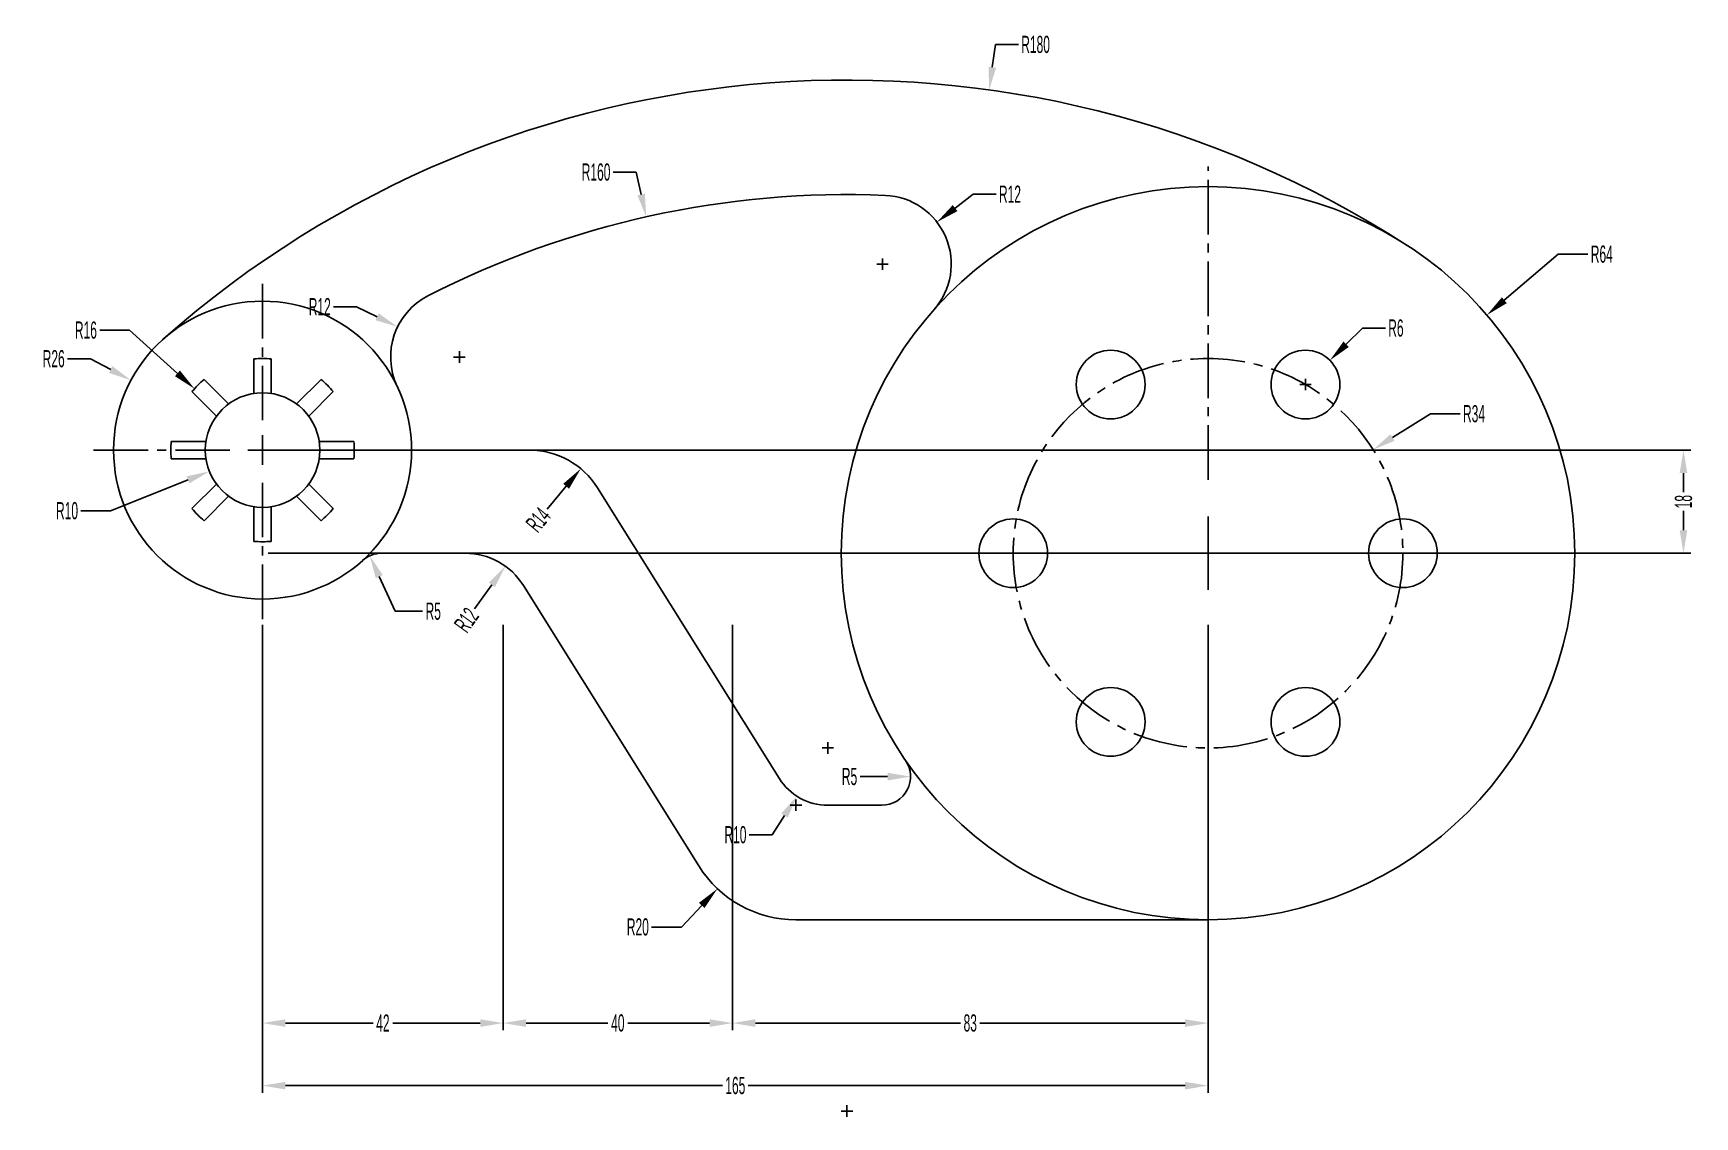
# Model space of a CAD drawing. Header units: millimetres. Extents: x 1568 to 31342, y 459 to 4403.
# Drawn here: x 16529.1 to 16819.1, y 3681.5 to 3870.7 of the extents above; entities that cross this region are included whole.
import ezdxf

# ---------------------------------------------------------------- set-up
doc = ezdxf.new("R2010")
doc.units = ezdxf.units.MM
doc.header["$LTSCALE"] = 0.5
doc.linetypes.add('CENTER2', pattern=[28.575, 19.05, -3.175, 3.175, -3.175])
doc.layers.add('centre line', color=3, linetype='CENTER2')
doc.layers.add('drawing', color=7, linetype='Continuous')
doc.styles.get("Standard").update_dxf_attribs({"font": 'arial.ttf', "width": 0.5})
doc.dimstyles.new('DARSHU2', dxfattribs={"dimtxt": 3, "dimasz": 4, "dimexe": 1.25, "dimexo": 1, "dimtad": 0, "dimtoh": 1, "dimdec": 1, "dimdsep": 46, "dimtxsty": 'Standard', "dimcen": 1, "dimclrd": 6, "dimclre": 6, "dimclrt": 6, "dimadec": 0, "dimazin": 0, "dimtfac": 1, "dimtdec": 1, "dimtofl": 0, "dimtmove": 0, "dimatfit": 3, "dimfxl": 1, "dimtfillclr": 256, "dimlwd": 25, "dimlwe": 25, "dimarcsym": 0})

msp = doc.modelspace()

# ---------------------------------------------------------------- blocks, each defined once
blk = doc.blocks.new('*U669')
at = {"layer": 'centre line', "color": 0, "linetype": 'CENTER2', "transparency": 16777216}
for p, q in [((0, 5.2), (0, 29.5)), ((-29.5, 0), (-5.2, 0)), ((5.2, 0), (29.5, 0)), ((0, -29.5), (0, -5.2))]:
    blk.add_line(p, q, dxfattribs=at)
at = {"layer": 'centre line', "color": 0, "linetype": 'Continuous', "transparency": 16777216}
for p, q in [((-2.6, 0), (2.6, 0)), ((0, -2.6), (0, 2.6))]:
    blk.add_line(p, q, dxfattribs=at)
blk = doc.blocks.new('*D670')
at = {"layer": 'centre line', "color": 6, "linetype": 'Continuous', "lineweight": 25, "transparency": 16777216}
for p, q in [((16569.12, 3767.41), (16569.12, 3696.63)), ((16611.12, 3767.41), (16611.12, 3696.63)), ((16573.12, 3697.88), (16588.4, 3697.88)), ((16607.12, 3697.88), (16591.84, 3697.88))]:
    blk.add_line(p, q, dxfattribs=at)
at = {"layer": 'centre line', "color": 6, "transparency": 16777216}
for points in [[(16573.12, 3698.54), (16573.12, 3697.21), (16569.12, 3697.88)], [(16607.12, 3698.54), (16607.12, 3697.21), (16611.12, 3697.88)]]:
    blk.add_solid(points, dxfattribs=at)
at = {"layer": 'Defpoints', "color": 0, "transparency": 16777216}
for p in [(16569.12, 3768.41), (16611.12, 3768.41), (16611.12, 3697.88)]:
    blk.add_point(p, dxfattribs=at)
at = {"layer": 'centre line', "color": 6, "transparency": 16777216, "insert": (16590.12, 3697.88), "char_height": 3, "attachment_point": 5}
blk.add_mtext('42', dxfattribs=at)
blk = doc.blocks.new('*D671')
at = {"layer": 'centre line', "color": 6, "linetype": 'Continuous', "lineweight": 25, "transparency": 16777216}
for p, q in [((16611.12, 3767.41), (16611.12, 3696.63)), ((16651.12, 3767.41), (16651.12, 3696.63)), ((16615.12, 3697.88), (16629.39, 3697.88)), ((16647.12, 3697.88), (16632.85, 3697.88))]:
    blk.add_line(p, q, dxfattribs=at)
at = {"layer": 'centre line', "color": 6, "transparency": 16777216}
for points in [[(16615.12, 3698.54), (16615.12, 3697.21), (16611.12, 3697.88)], [(16647.12, 3698.54), (16647.12, 3697.21), (16651.12, 3697.88)]]:
    blk.add_solid(points, dxfattribs=at)
at = {"layer": 'Defpoints', "color": 0, "transparency": 16777216}
for p in [(16611.12, 3768.41), (16651.12, 3768.41), (16611.12, 3697.88)]:
    blk.add_point(p, dxfattribs=at)
at = {"layer": 'centre line', "color": 6, "transparency": 16777216, "insert": (16631.12, 3697.88), "char_height": 3, "attachment_point": 5}
blk.add_mtext('40', dxfattribs=at)
blk = doc.blocks.new('*D672')
at = {"layer": 'centre line', "color": 6, "linetype": 'Continuous', "lineweight": 25, "transparency": 16777216}
for p, q in [((16651.12, 3767.41), (16651.12, 3696.63)), ((16734.12, 3767.41), (16734.12, 3696.63)), ((16655.12, 3697.88), (16690.92, 3697.88)), ((16730.12, 3697.88), (16694.32, 3697.88))]:
    blk.add_line(p, q, dxfattribs=at)
at = {"layer": 'centre line', "color": 6, "transparency": 16777216}
for points in [[(16655.12, 3698.54), (16655.12, 3697.21), (16651.12, 3697.88)], [(16730.12, 3698.54), (16730.12, 3697.21), (16734.12, 3697.88)]]:
    blk.add_solid(points, dxfattribs=at)
at = {"layer": 'Defpoints', "color": 0, "transparency": 16777216}
for p in [(16651.12, 3768.41), (16734.12, 3768.41), (16651.12, 3697.88)]:
    blk.add_point(p, dxfattribs=at)
at = {"layer": 'centre line', "color": 6, "transparency": 16777216, "insert": (16692.62, 3697.88), "char_height": 3, "attachment_point": 5}
blk.add_mtext('83', dxfattribs=at)
blk = doc.blocks.new('*D673')
at = {"layer": 'centre line', "color": 6, "linetype": 'Continuous', "lineweight": 25, "transparency": 16777216}
for p, q in [((16569.12, 3696.88), (16569.12, 3685.71)), ((16734.12, 3696.88), (16734.12, 3685.71)), ((16573.12, 3686.96), (16649.4, 3686.96)), ((16730.12, 3686.96), (16653.84, 3686.96))]:
    blk.add_line(p, q, dxfattribs=at)
at = {"layer": 'centre line', "color": 6, "transparency": 16777216}
for points in [[(16573.12, 3687.62), (16573.12, 3686.29), (16569.12, 3686.96)], [(16730.12, 3687.62), (16730.12, 3686.29), (16734.12, 3686.96)]]:
    blk.add_solid(points, dxfattribs=at)
at = {"layer": 'Defpoints', "color": 0, "transparency": 16777216}
for p in [(16569.12, 3697.88), (16734.12, 3697.88), (16569.12, 3686.96)]:
    blk.add_point(p, dxfattribs=at)
at = {"layer": 'centre line', "color": 6, "transparency": 16777216, "insert": (16651.62, 3686.96), "char_height": 3, "attachment_point": 5}
blk.add_mtext('165', dxfattribs=at)
blk = doc.blocks.new('*D674')
at = {"layer": 'centre line', "color": 6, "linetype": 'Continuous', "lineweight": 25, "transparency": 16777216}
for p, q in [((16570.12, 3797.91), (16818.34, 3797.91)), ((16817.09, 3793.91), (16817.09, 3790.54)), ((16817.09, 3783.91), (16817.09, 3787.28)), ((16570.12, 3779.91), (16818.34, 3779.91))]:
    blk.add_line(p, q, dxfattribs=at)
at = {"layer": 'centre line', "color": 6, "transparency": 16777216}
for points in [[(16816.42, 3793.91), (16817.75, 3793.91), (16817.09, 3797.91)], [(16816.42, 3783.91), (16817.75, 3783.91), (16817.09, 3779.91)]]:
    blk.add_solid(points, dxfattribs=at)
at = {"layer": 'Defpoints', "color": 0, "transparency": 16777216}
for p in [(16569.12, 3797.91), (16569.12, 3779.91), (16817.09, 3779.91)]:
    blk.add_point(p, dxfattribs=at)
at = {"layer": 'centre line', "color": 6, "transparency": 16777216, "insert": (16817.09, 3788.91), "char_height": 3, "attachment_point": 5, "rotation": 90}
blk.add_mtext('18', dxfattribs=at)
blk = doc.blocks.new('*U675')
at = {"layer": 'centre line', "color": 0, "linetype": 'CENTER2', "transparency": 16777216}
for p, q in [((0, 12.8), (0, 67.5)), ((-67.5, 0), (-12.8, 0)), ((12.8, 0), (67.5, 0)), ((0, -67.5), (0, -12.8))]:
    blk.add_line(p, q, dxfattribs=at)
at = {"layer": 'centre line', "color": 0, "linetype": 'Continuous', "transparency": 16777216}
for p, q in [((0, -6.4), (0, 6.4)), ((-6.4, 0), (6.4, 0))]:
    blk.add_line(p, q, dxfattribs=at)
blk = doc.blocks.new('*D676')
at = {"layer": 'centre line', "color": 6, "linetype": 'Continuous', "lineweight": 25, "transparency": 16777216}
for p, q in [((16795.22, 3832.11), (16785.82, 3824.08)), ((16800.42, 3832.11), (16795.22, 3832.11))]:
    blk.add_line(p, q, dxfattribs=at)
at = {"layer": 'centre line', "color": 6, "lineweight": 25, "transparency": 16777216}
for p, q in [((16733.12, 3779.91), (16735.12, 3779.91)), ((16734.12, 3778.91), (16734.12, 3780.91))]:
    blk.add_line(p, q, dxfattribs=at)
at = {"layer": 'centre line', "color": 6, "transparency": 16777216}
blk.add_solid([(16785.39, 3824.58), (16786.26, 3823.57), (16782.78, 3821.48)], dxfattribs=at)
at = {"layer": 'Defpoints', "color": 0, "transparency": 16777216}
for p in [(16782.78, 3821.48), (16734.12, 3779.91)]:
    blk.add_point(p, dxfattribs=at)
at = {"layer": 'centre line', "color": 6, "transparency": 16777216, "insert": (16802.83, 3832.11), "char_height": 3, "attachment_point": 5}
blk.add_mtext('R64', dxfattribs=at)
blk = doc.blocks.new('*D677')
at = {"layer": 'centre line', "color": 6, "linetype": 'Continuous', "lineweight": 25, "transparency": 16777216}
for p, q in [((16761.07, 3819.21), (16758.23, 3816.39)), ((16765.07, 3819.21), (16761.07, 3819.21))]:
    blk.add_line(p, q, dxfattribs=at)
at = {"layer": 'centre line', "color": 6, "lineweight": 25, "transparency": 16777216}
for p, q in [((16751.12, 3808.36), (16751.12, 3810.36)), ((16750.12, 3809.36), (16752.12, 3809.36))]:
    blk.add_line(p, q, dxfattribs=at)
at = {"layer": 'centre line', "color": 6, "transparency": 16777216}
blk.add_solid([(16757.76, 3816.87), (16758.69, 3815.92), (16755.38, 3813.58)], dxfattribs=at)
at = {"layer": 'Defpoints', "color": 0, "transparency": 16777216}
for p in [(16755.38, 3813.58), (16751.12, 3809.36)]:
    blk.add_point(p, dxfattribs=at)
at = {"layer": 'centre line', "color": 6, "transparency": 16777216, "insert": (16766.9, 3819.21), "char_height": 3, "attachment_point": 5}
blk.add_mtext('R6', dxfattribs=at)
blk = doc.blocks.new('*D678')
at = {"layer": 'centre line', "color": 6, "linetype": 'Continuous', "lineweight": 25, "transparency": 16777216}
for p, q in [((16772.92, 3804.25), (16766.31, 3800.11)), ((16778.12, 3804.25), (16772.92, 3804.25))]:
    blk.add_line(p, q, dxfattribs=at)
at = {"layer": 'centre line', "color": 6, "lineweight": 25, "transparency": 16777216}
for p, q in [((16733.12, 3779.91), (16735.12, 3779.91)), ((16734.12, 3778.91), (16734.12, 3780.91))]:
    blk.add_line(p, q, dxfattribs=at)
at = {"layer": 'centre line', "color": 6, "transparency": 16777216}
blk.add_solid([(16765.96, 3800.67), (16766.66, 3799.54), (16762.92, 3797.98)], dxfattribs=at)
at = {"layer": 'Defpoints', "color": 0, "transparency": 16777216}
for p in [(16762.92, 3797.98), (16734.12, 3779.91)]:
    blk.add_point(p, dxfattribs=at)
at = {"layer": 'centre line', "color": 6, "transparency": 16777216, "insert": (16780.53, 3804.25), "char_height": 3, "attachment_point": 5}
blk.add_mtext('R34', dxfattribs=at)
blk = doc.blocks.new('*D679')
at = {"layer": 'centre line', "color": 6, "linetype": 'Continuous', "lineweight": 25, "transparency": 16777216}
for p, q in [((16697.02, 3868.72), (16696.47, 3864.76)), ((16701.02, 3868.72), (16697.02, 3868.72))]:
    blk.add_line(p, q, dxfattribs=at)
at = {"layer": 'centre line', "color": 6, "lineweight": 25, "transparency": 16777216}
for p, q in [((16670.11, 3682.52), (16672.11, 3682.52)), ((16671.11, 3681.52), (16671.11, 3683.52))]:
    blk.add_line(p, q, dxfattribs=at)
at = {"layer": 'centre line', "color": 6, "transparency": 16777216}
blk.add_solid([(16695.81, 3864.85), (16697.13, 3864.67), (16695.92, 3860.8)], dxfattribs=at)
at = {"layer": 'Defpoints', "color": 0, "transparency": 16777216}
for p in [(16695.92, 3860.8), (16671.11, 3682.52)]:
    blk.add_point(p, dxfattribs=at)
at = {"layer": 'centre line', "color": 6, "transparency": 16777216, "insert": (16704.02, 3868.72), "char_height": 3, "attachment_point": 5}
blk.add_mtext('R180', dxfattribs=at)
blk = doc.blocks.new('*D680')
at = {"layer": 'centre line', "color": 6, "linetype": 'Continuous', "lineweight": 25, "transparency": 16777216}
for p, q in [((16535.09, 3813.85), (16539.09, 3813.85)), ((16539.09, 3813.85), (16542.62, 3811.97))]:
    blk.add_line(p, q, dxfattribs=at)
at = {"layer": 'centre line', "color": 6, "lineweight": 25, "transparency": 16777216}
for p, q in [((16569.12, 3796.91), (16569.12, 3798.91)), ((16568.12, 3797.91), (16570.12, 3797.91))]:
    blk.add_line(p, q, dxfattribs=at)
at = {"layer": 'centre line', "color": 6, "transparency": 16777216}
blk.add_solid([(16542.93, 3812.56), (16542.31, 3811.38), (16546.15, 3810.1)], dxfattribs=at)
at = {"layer": 'Defpoints', "color": 0, "transparency": 16777216}
for p in [(16546.15, 3810.1), (16569.12, 3797.91)]:
    blk.add_point(p, dxfattribs=at)
at = {"layer": 'centre line', "color": 6, "transparency": 16777216, "insert": (16532.67, 3813.85), "char_height": 3, "attachment_point": 5}
blk.add_mtext('R26', dxfattribs=at)
blk = doc.blocks.new('*D681')
at = {"layer": 'centre line', "color": 6, "linetype": 'Continuous', "lineweight": 25, "transparency": 16777216}
for p, q in [((16540.71, 3818.85), (16545.9, 3818.85)), ((16545.9, 3818.85), (16554.27, 3811.3))]:
    blk.add_line(p, q, dxfattribs=at)
at = {"layer": 'centre line', "color": 6, "lineweight": 25, "transparency": 16777216}
for p, q in [((16569.12, 3796.91), (16569.12, 3798.91)), ((16568.12, 3797.91), (16570.12, 3797.91))]:
    blk.add_line(p, q, dxfattribs=at)
at = {"layer": 'centre line', "color": 6, "transparency": 16777216}
blk.add_solid([(16554.71, 3811.8), (16553.82, 3810.81), (16557.24, 3808.63)], dxfattribs=at)
at = {"layer": 'Defpoints', "color": 0, "transparency": 16777216}
for p in [(16557.24, 3808.63), (16569.12, 3797.91)]:
    blk.add_point(p, dxfattribs=at)
at = {"layer": 'centre line', "color": 6, "transparency": 16777216, "insert": (16538.29, 3818.85), "char_height": 3, "attachment_point": 5}
blk.add_mtext('R16', dxfattribs=at)
blk = doc.blocks.new('*D682')
at = {"layer": 'centre line', "color": 6, "lineweight": 25, "transparency": 16777216}
for p, q in [((16569.12, 3796.91), (16569.12, 3798.91)), ((16568.12, 3797.91), (16570.12, 3797.91))]:
    blk.add_line(p, q, dxfattribs=at)
at = {"layer": 'centre line', "color": 6, "linetype": 'Continuous', "lineweight": 25, "transparency": 16777216}
for p, q in [((16542.61, 3787.32), (16556.12, 3792.72)), ((16537.42, 3787.32), (16542.61, 3787.32))]:
    blk.add_line(p, q, dxfattribs=at)
at = {"layer": 'centre line', "color": 6, "transparency": 16777216}
blk.add_solid([(16555.87, 3793.33), (16556.37, 3792.1), (16559.83, 3794.2)], dxfattribs=at)
at = {"layer": 'Defpoints', "color": 0, "transparency": 16777216}
for p in [(16569.12, 3797.91), (16559.83, 3794.2)]:
    blk.add_point(p, dxfattribs=at)
at = {"layer": 'centre line', "color": 6, "transparency": 16777216, "insert": (16535, 3787.32), "char_height": 3, "attachment_point": 5}
blk.add_mtext('R10', dxfattribs=at)
blk = doc.blocks.new('*D683')
at = {"layer": 'centre line', "color": 6, "linetype": 'Continuous', "lineweight": 25, "transparency": 16777216}
for p, q in [((16581.51, 3822.95), (16585.51, 3822.95)), ((16585.51, 3822.95), (16589.1, 3821.19))]:
    blk.add_line(p, q, dxfattribs=at)
at = {"layer": 'centre line', "color": 6, "lineweight": 25, "transparency": 16777216}
for p, q in [((16602.47, 3814.16), (16604.47, 3814.16)), ((16603.47, 3813.16), (16603.47, 3815.16))]:
    blk.add_line(p, q, dxfattribs=at)
at = {"layer": 'centre line', "color": 6, "transparency": 16777216}
blk.add_solid([(16589.39, 3821.79), (16588.81, 3820.59), (16592.69, 3819.43)], dxfattribs=at)
at = {"layer": 'Defpoints', "color": 0, "transparency": 16777216}
for p in [(16592.69, 3819.43), (16603.47, 3814.16)]:
    blk.add_point(p, dxfattribs=at)
at = {"layer": 'centre line', "color": 6, "transparency": 16777216, "insert": (16579.1, 3822.95), "char_height": 3, "attachment_point": 5}
blk.add_mtext('R12', dxfattribs=at)
blk = doc.blocks.new('*D684')
at = {"layer": 'centre line', "color": 6, "linetype": 'Continuous', "lineweight": 25, "transparency": 16777216}
for p, q in [((16630.31, 3846.44), (16634.31, 3846.44)), ((16634.31, 3846.44), (16635.19, 3842.54))]:
    blk.add_line(p, q, dxfattribs=at)
at = {"layer": 'centre line', "color": 6, "lineweight": 25, "transparency": 16777216}
for p, q in [((16670.11, 3682.52), (16672.11, 3682.52)), ((16671.11, 3681.52), (16671.11, 3683.52))]:
    blk.add_line(p, q, dxfattribs=at)
at = {"layer": 'centre line', "color": 6, "transparency": 16777216}
blk.add_solid([(16635.84, 3842.68), (16634.54, 3842.39), (16636.07, 3838.64)], dxfattribs=at)
at = {"layer": 'Defpoints', "color": 0, "transparency": 16777216}
for p in [(16636.07, 3838.64), (16671.11, 3682.52)]:
    blk.add_point(p, dxfattribs=at)
at = {"layer": 'centre line', "color": 6, "transparency": 16777216, "insert": (16627.32, 3846.44), "char_height": 3, "attachment_point": 5}
blk.add_mtext('R160', dxfattribs=at)
blk = doc.blocks.new('*D685')
at = {"layer": 'centre line', "color": 6, "linetype": 'Continuous', "lineweight": 25, "transparency": 16777216}
for p, q in [((16693.14, 3842.6), (16689.98, 3840.16)), ((16697.14, 3842.6), (16693.14, 3842.6))]:
    blk.add_line(p, q, dxfattribs=at)
at = {"layer": 'centre line', "color": 6, "lineweight": 25, "transparency": 16777216}
for p, q in [((16676.31, 3830.39), (16678.31, 3830.39)), ((16677.31, 3829.39), (16677.31, 3831.39))]:
    blk.add_line(p, q, dxfattribs=at)
at = {"layer": 'centre line', "color": 6, "transparency": 16777216}
blk.add_solid([(16689.57, 3840.69), (16690.38, 3839.63), (16686.81, 3837.72)], dxfattribs=at)
at = {"layer": 'Defpoints', "color": 0, "transparency": 16777216}
for p in [(16686.81, 3837.72), (16677.31, 3830.39)]:
    blk.add_point(p, dxfattribs=at)
at = {"layer": 'centre line', "color": 6, "transparency": 16777216, "insert": (16699.55, 3842.6), "char_height": 3, "attachment_point": 5}
blk.add_mtext('R12', dxfattribs=at)
blk = doc.blocks.new('*D686')
at = {"layer": 'centre line', "color": 6, "linetype": 'Continuous', "lineweight": 25, "transparency": 16777216}
blk.add_line((16618.77, 3787.6), (16622.1, 3791.59), dxfattribs=at)
at = {"layer": 'centre line', "color": 6, "transparency": 16777216}
blk.add_solid([(16621.58, 3792.02), (16622.61, 3791.17), (16624.66, 3794.67)], dxfattribs=at)
at = {"layer": 'Defpoints', "color": 0, "transparency": 16777216}
for p in [(16624.66, 3794.67), (16615.7, 3783.91)]:
    blk.add_point(p, dxfattribs=at)
at = {"layer": 'centre line', "color": 6, "transparency": 16777216, "insert": (16617.23, 3785.75), "char_height": 3, "attachment_point": 5, "rotation": 50.2014}
blk.add_mtext('R14', dxfattribs=at)
blk = doc.blocks.new('*D687')
at = {"layer": 'centre line', "color": 6, "lineweight": 25, "transparency": 16777216}
for p, q in [((16667.75, 3744.91), (16667.75, 3746.91)), ((16666.75, 3745.91), (16668.75, 3745.91))]:
    blk.add_line(p, q, dxfattribs=at)
at = {"layer": 'centre line', "color": 6, "linetype": 'Continuous', "lineweight": 25, "transparency": 16777216}
for p, q in [((16658.05, 3730.75), (16660.21, 3734.12)), ((16654.05, 3730.75), (16658.05, 3730.75))]:
    blk.add_line(p, q, dxfattribs=at)
at = {"layer": 'centre line', "color": 6, "transparency": 16777216}
blk.add_solid([(16659.64, 3734.47), (16660.77, 3733.76), (16662.36, 3737.49)], dxfattribs=at)
at = {"layer": 'Defpoints', "color": 0, "transparency": 16777216}
for p in [(16667.75, 3745.91), (16662.36, 3737.49)]:
    blk.add_point(p, dxfattribs=at)
at = {"layer": 'centre line', "color": 6, "transparency": 16777216, "insert": (16651.64, 3730.75), "char_height": 3, "attachment_point": 5}
blk.add_mtext('R10', dxfattribs=at)
blk = doc.blocks.new('*D688')
at = {"layer": 'centre line', "color": 6, "linetype": 'Continuous', "lineweight": 25, "transparency": 16777216}
blk.add_line((16673.39, 3740.91), (16678.2, 3740.91), dxfattribs=at)
at = {"layer": 'centre line', "color": 6, "transparency": 16777216}
blk.add_solid([(16678.2, 3741.58), (16678.2, 3740.24), (16682.2, 3740.91)], dxfattribs=at)
at = {"layer": 'Defpoints', "color": 0, "transparency": 16777216}
for p in [(16677.2, 3740.91), (16682.2, 3740.91)]:
    blk.add_point(p, dxfattribs=at)
at = {"layer": 'centre line', "color": 6, "transparency": 16777216, "insert": (16671.55, 3740.91), "char_height": 3, "attachment_point": 5}
blk.add_mtext('R5', dxfattribs=at)
blk = doc.blocks.new('*D689')
at = {"layer": 'centre line', "color": 6, "lineweight": 25, "transparency": 16777216}
for p, q in [((16661.21, 3735.91), (16663.21, 3735.91)), ((16662.21, 3734.91), (16662.21, 3736.91))]:
    blk.add_line(p, q, dxfattribs=at)
at = {"layer": 'centre line', "color": 6, "linetype": 'Continuous', "lineweight": 25, "transparency": 16777216}
for p, q in [((16642.21, 3714.65), (16645.77, 3718.42)), ((16637.02, 3714.65), (16642.21, 3714.65))]:
    blk.add_line(p, q, dxfattribs=at)
at = {"layer": 'centre line', "color": 6, "transparency": 16777216}
blk.add_solid([(16645.28, 3718.88), (16646.25, 3717.97), (16648.51, 3721.34)], dxfattribs=at)
at = {"layer": 'Defpoints', "color": 0, "transparency": 16777216}
for p in [(16662.21, 3735.91), (16648.51, 3721.34)]:
    blk.add_point(p, dxfattribs=at)
at = {"layer": 'centre line', "color": 6, "transparency": 16777216, "insert": (16634.61, 3714.65), "char_height": 3, "attachment_point": 5}
blk.add_mtext('R20', dxfattribs=at)
blk = doc.blocks.new('*D690')
at = {"layer": 'centre line', "color": 6, "linetype": 'Continuous', "lineweight": 25, "transparency": 16777216}
blk.add_line((16606.11, 3770.19), (16609.15, 3774.4), dxfattribs=at)
at = {"layer": 'centre line', "color": 6, "transparency": 16777216}
blk.add_solid([(16608.61, 3774.79), (16609.69, 3774.01), (16611.49, 3777.65)], dxfattribs=at)
at = {"layer": 'Defpoints', "color": 0, "transparency": 16777216}
for p in [(16611.49, 3777.65), (16604.47, 3767.91)]:
    blk.add_point(p, dxfattribs=at)
at = {"layer": 'centre line', "color": 6, "transparency": 16777216, "insert": (16604.7, 3768.24), "char_height": 3, "attachment_point": 5, "rotation": 54.2143}
blk.add_mtext('R12', dxfattribs=at)
blk = doc.blocks.new('*D691')
at = {"layer": 'centre line', "color": 6, "linetype": 'Continuous', "lineweight": 25, "transparency": 16777216}
for p, q in [((16592.25, 3769.77), (16589.49, 3775.82)), ((16597.06, 3769.77), (16592.25, 3769.77))]:
    blk.add_line(p, q, dxfattribs=at)
at = {"layer": 'centre line', "color": 6, "transparency": 16777216}
blk.add_solid([(16590.1, 3776.1), (16588.88, 3775.54), (16587.83, 3779.46)], dxfattribs=at)
at = {"layer": 'Defpoints', "color": 0, "transparency": 16777216}
for p in [(16587.83, 3779.46), (16589.91, 3774.91)]:
    blk.add_point(p, dxfattribs=at)
at = {"layer": 'centre line', "color": 6, "transparency": 16777216, "insert": (16598.9, 3769.77), "char_height": 3, "attachment_point": 5}
blk.add_mtext('R5', dxfattribs=at)

# ---------------------------------------------------------------- dimensions: what is measured, and where the dimension line sits
at = {"layer": 'centre line'}
for center, mpoint, picture, middle in [((16671.105, 3682.519), (16695.92, 3860.801), '*D679', (16704.02, 3868.724)), ((16671.105, 3682.519), (16636.065, 3838.635), '*D684', (16627.316, 3846.441)), ((16677.306, 3830.39), (16686.808, 3837.719), '*D685', (16699.552, 3842.605)), ((16603.471, 3814.161), (16592.691, 3819.434), '*D683', (16579.096, 3822.95)), ((16751.121, 3809.356), (16755.383, 3813.578), '*D677', (16766.901, 3819.208)), ((16569.121, 3797.911), (16546.154, 3810.098), '*D680', (16532.671, 3813.848)), ((16667.748, 3745.911), (16662.361, 3737.486), '*D687', (16651.637, 3730.746))]:
    dim = msp.add_radius_dim(center=center, mpoint=mpoint, dimstyle='DARSHU2', dxfattribs=at)
    dim.commit()
    dim.dimension.update_dxf_attribs({"geometry": picture, "text_midpoint": middle})
for center, mpoint, picture, middle in [((16734.121, 3779.911), (16782.783, 3821.479), '*D676', (16802.831, 3832.106)), ((16569.121, 3797.911), (16557.238, 3808.626), '*D681', (16538.291, 3818.848)), ((16734.121, 3779.911), (16762.922, 3797.979), '*D678', (16780.531, 3804.254)), ((16569.121, 3797.911), (16559.835, 3794.2), '*D682', (16535.001, 3787.316)), ((16615.696, 3783.911), (16624.657, 3794.667), '*D686', (16617.228, 3785.749)), ((16589.905, 3774.911), (16587.827, 3779.459), '*D691', (16598.903, 3769.772)), ((16604.47, 3767.911), (16611.487, 3777.645), '*D690', (16604.704, 3768.236)), ((16677.2, 3740.911), (16682.2, 3740.911), '*D688', (16671.55, 3740.911)), ((16662.206, 3735.911), (16648.506, 3721.339), '*D689', (16634.607, 3714.647))]:
    dim = msp.add_radius_dim(center=center, mpoint=mpoint, dimstyle='DARSHU2', dxfattribs=at)
    dim.commit()
    dim.dimension.update_dxf_attribs({"geometry": picture, "text_midpoint": middle, "dimtype": 164})
dim = msp.add_linear_dim(base=(16817.087, 3779.911), p1=(16569.121, 3797.911), p2=(16569.121, 3779.911), angle=90, dimstyle='DARSHU2', dxfattribs=at)
dim.commit()
dim.dimension.update_dxf_attribs({"geometry": '*D674', "text_midpoint": (16817.087, 3788.911)})
for base, p1, p2, picture, middle in [((16611.121, 3697.877), (16569.121, 3768.411), (16611.121, 3768.411), '*D670', (16590.121, 3697.877)), ((16611.121, 3697.877), (16651.121, 3768.411), (16611.121, 3768.411), '*D671', (16631.121, 3697.877)), ((16651.121, 3697.877), (16734.121, 3768.411), (16651.121, 3768.411), '*D672', (16692.621, 3697.877)), ((16569.121, 3686.958), (16734.121, 3697.877), (16569.121, 3697.877), '*D673', (16651.621, 3686.958))]:
    dim = msp.add_linear_dim(base=base, p1=p1, p2=p2, dimstyle='DARSHU2', dxfattribs=at)
    dim.commit()
    dim.dimension.update_dxf_attribs({"geometry": picture, "text_midpoint": middle})

# ---------------------------------------------------------------- linework, layer by layer
at = {"layer": 'centre line'}
msp.add_circle((16734.121, 3779.911), 34, dxfattribs=at)
at = {"layer": 'drawing'}
for p, q in [((16567.621, 3807.798), (16567.621, 3813.84)), ((16570.621, 3807.798), (16570.621, 3813.84)), ((16563.19, 3805.962), (16558.917, 3810.235)), ((16575.051, 3805.962), (16579.324, 3810.235)), ((16561.069, 3803.841), (16556.796, 3808.114)), ((16577.172, 3803.841), (16581.445, 3808.114)), ((16559.234, 3799.411), (16553.191, 3799.411)), ((16579.007, 3799.411), (16585.05, 3799.411)), ((16559.234, 3796.411), (16553.191, 3796.411)), ((16579.007, 3796.411), (16585.05, 3796.411)), ((16595.121, 3797.911), (16615.696, 3797.911)), ((16561.069, 3791.98), (16556.796, 3787.708)), ((16563.19, 3789.859), (16558.917, 3785.586)), ((16575.051, 3789.859), (16579.324, 3785.586)), ((16577.172, 3791.98), (16581.445, 3787.708)), ((16659.268, 3740.611), (16627.568, 3791.331)), ((16567.621, 3788.024), (16567.621, 3781.981)), ((16570.621, 3788.024), (16570.621, 3781.981)), ((16604.47, 3779.911), (16589.905, 3779.911)), ((16645.246, 3725.311), (16614.646, 3774.271)), ((16667.748, 3735.911), (16677.2, 3735.911)), ((16734.121, 3715.911), (16662.206, 3715.911))]:
    msp.add_line(p, q, dxfattribs=at)
for centre, radius in [((16734.121, 3779.911), 64), ((16569.121, 3797.911), 26), ((16717.121, 3809.356), 6), ((16751.121, 3809.356), 6), ((16569.121, 3797.911), 10), ((16700.121, 3779.911), 6), ((16768.121, 3779.911), 6), ((16717.121, 3750.466), 6), ((16751.121, 3750.466), 6)]:
    msp.add_circle(centre, radius, dxfattribs=at)
for centre, radius, start, end in [((16671.105, 3682.519), 180, 57.09578, 131.47075), ((16671.105, 3682.519), 160, 87.59873, 117.19309), ((16677.306, 3830.39), 12, 318.37944, 87.59873), ((16603.471, 3814.161), 12, 117.19309, 205.31821), ((16569.121, 3797.911), 16, 84.62062, 95.37938), ((16569.121, 3797.911), 16, 129.62062, 140.37938), ((16569.121, 3797.911), 16, 39.62062, 50.37938), ((16569.121, 3797.911), 16, 174.62062, 185.37938), ((16569.121, 3797.911), 16, 354.62062, 5.37938), ((16615.696, 3783.911), 14, 32.00538, 90), ((16569.121, 3797.911), 16, 219.62062, 230.37938), ((16569.121, 3797.911), 16, 309.62062, 320.37938), ((16569.121, 3797.911), 16, 264.62062, 275.37938), ((16589.905, 3774.911), 5, 90, 132.10345), ((16604.47, 3767.911), 12, 32.00538, 90), ((16677.2, 3740.911), 5, 270, 34.41739), ((16667.748, 3745.911), 10, 212.00538, 270), ((16662.206, 3735.911), 20, 212.00538, 270)]:
    msp.add_arc(centre, radius, start, end, dxfattribs=at)

# ---------------------------------------------------------------- block references
at = {"layer": 'centre line', "linetype": 'CENTER2'}
for name, p in [('*U675', (16734.121, 3779.911)), ('*U669', (16569.121, 3797.911))]:
    msp.add_blockref(name, p, dxfattribs=at)

msp.set_redraw_order([(e.dxf.handle, doc.entitydb.next_handle()) for e in msp.query("TEXT MTEXT ATTDEF DIMENSION ARC_DIMENSION")])  # texts and dimensions are drawn at this point

doc.saveas('drawing.dxf')
